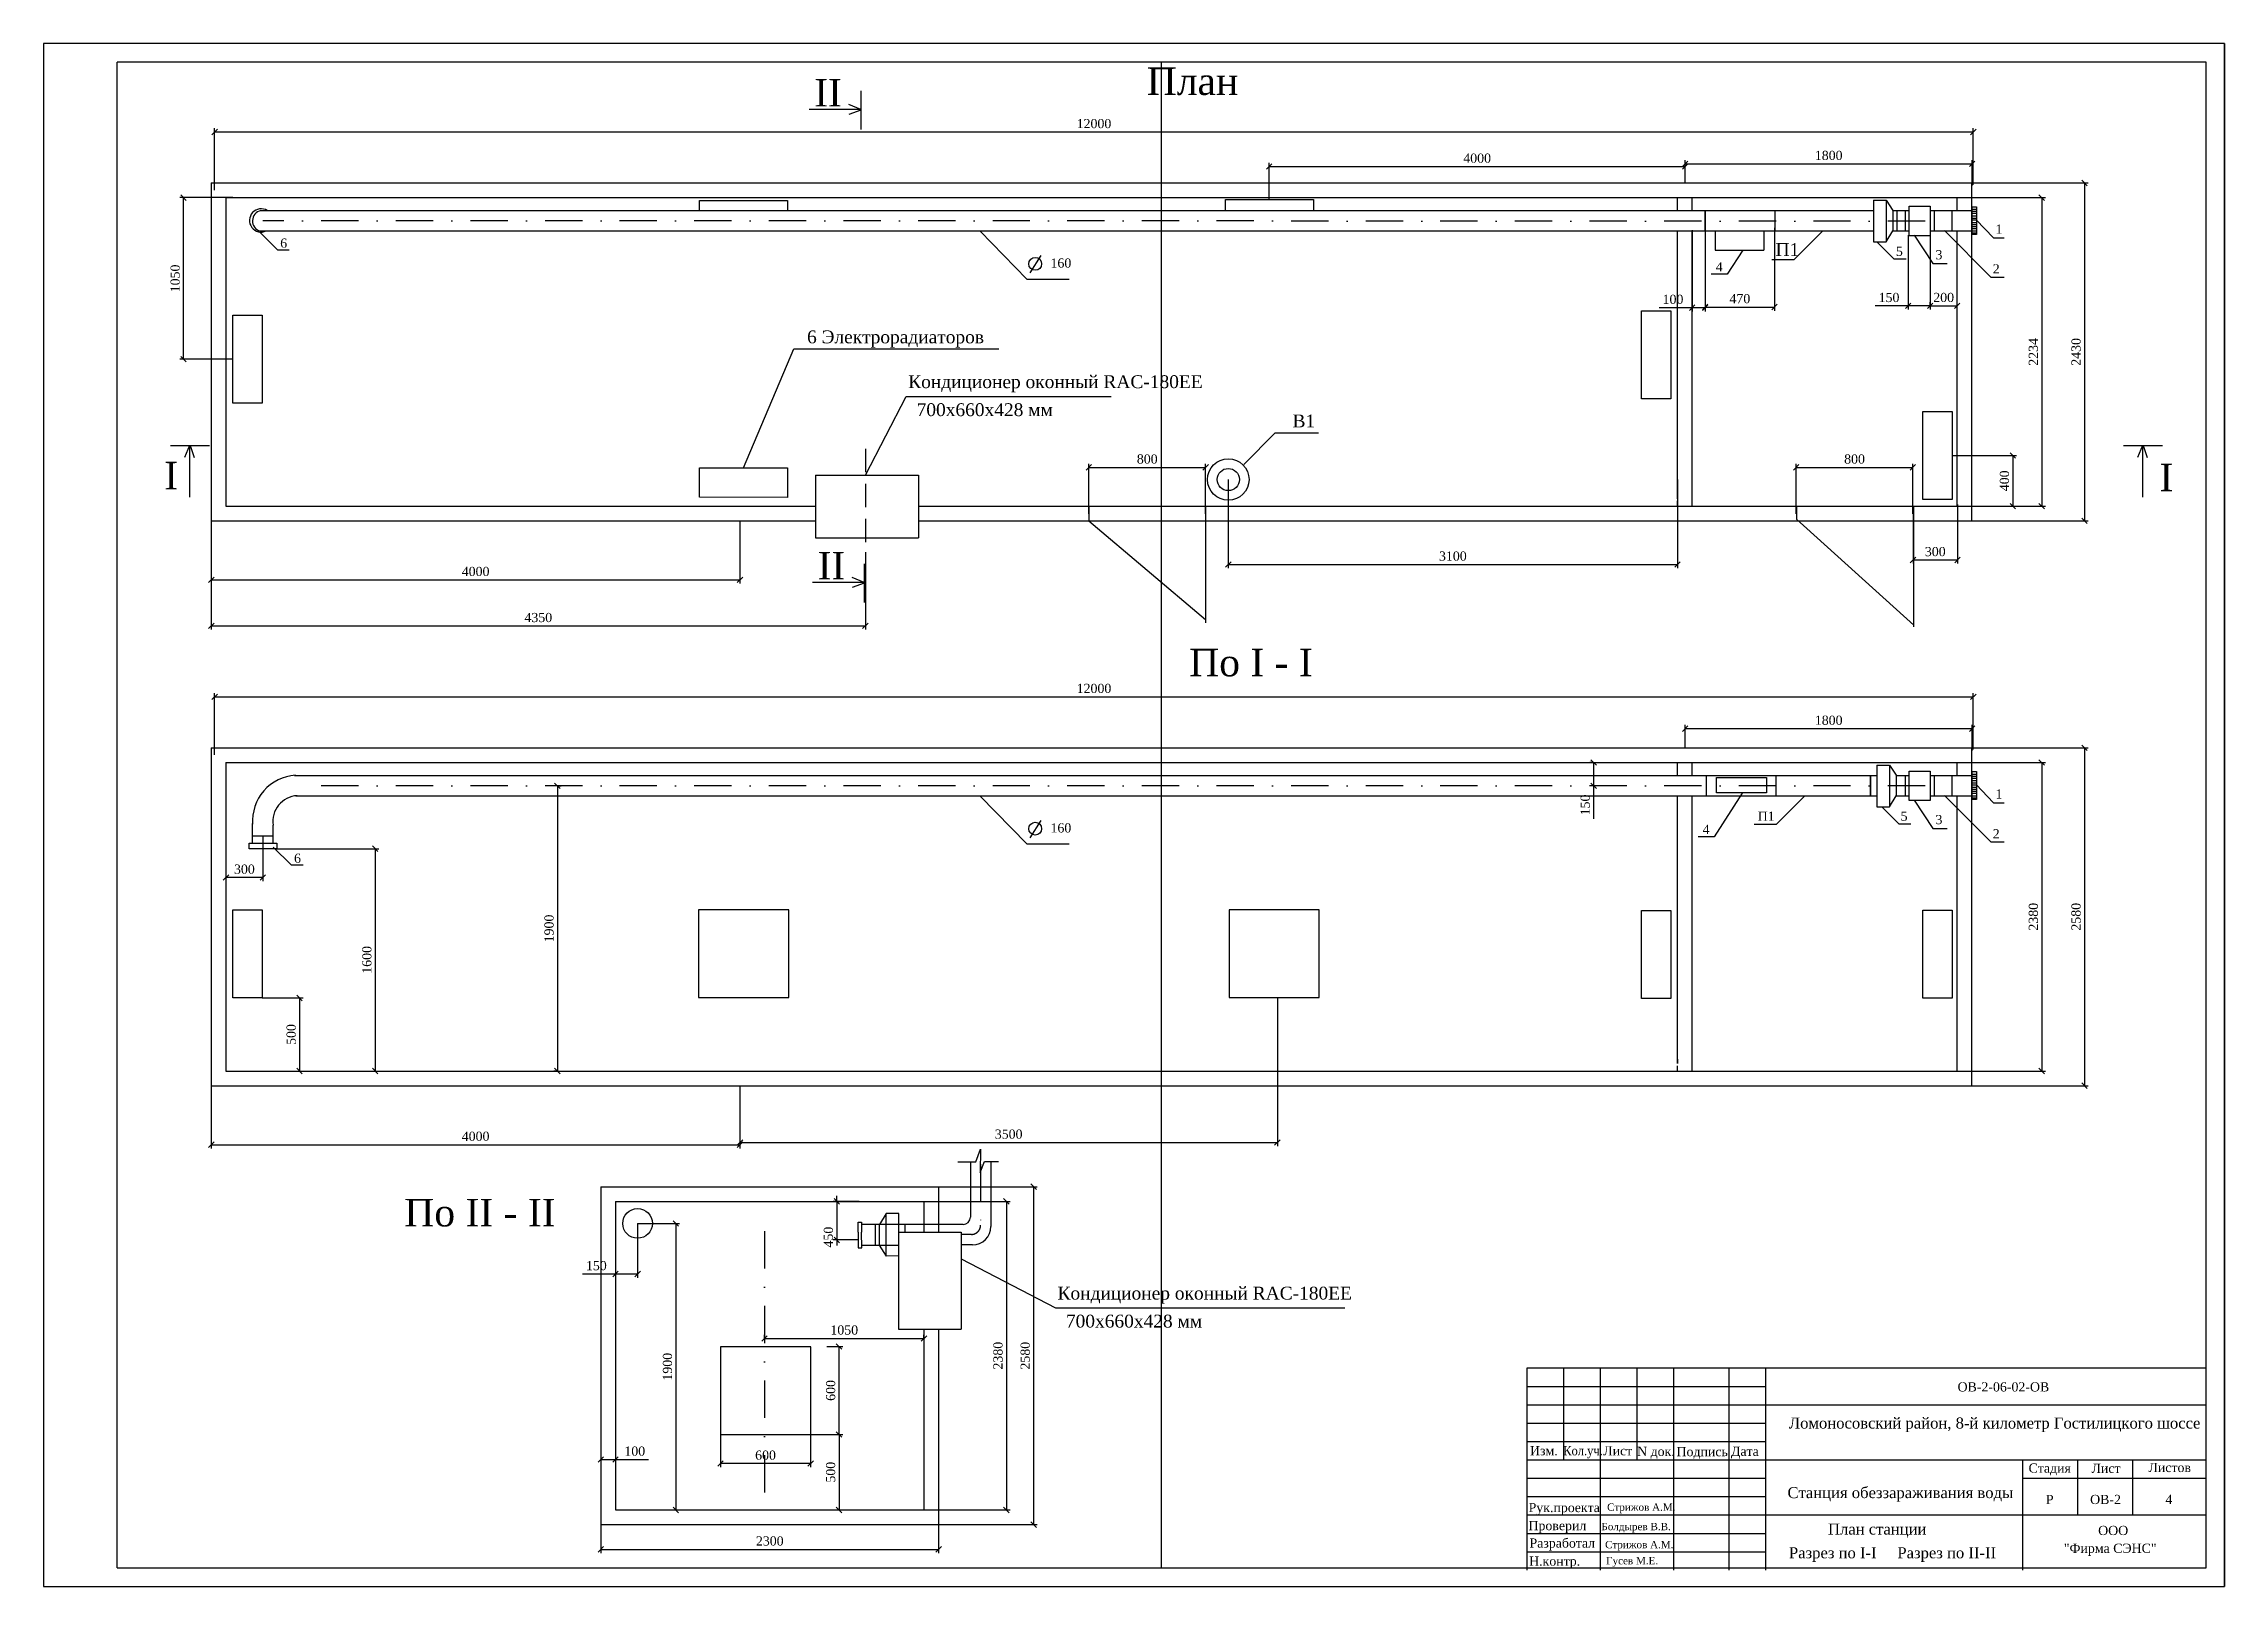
# Model space of a CAD drawing. Header units: millimetres. Extents: x 158645 to 1043550, y -60647 to 236438.
# Drawn here: x 344315 to 403715, y -978 to 41022 of the extents above; entities that cross this region are included whole.
import ezdxf

# ---------------------------------------------------------------- set-up
doc = ezdxf.new("R2010")
doc.units = ezdxf.units.MM
doc.linetypes.add('DASHDOT', pattern=[25.4, 12.7, -6.35, 0, -6.35])
doc.linetypes.add('DASHED', pattern=[19.05, 12.7, -6.35])
doc.layers.add('опорудование', color=7, linetype='Continuous')
doc.styles.add('CН', font='TIMES.TTF')
doc.styles.add('СН с наклоном', font='TIMES.TTF', dxfattribs={"oblique": 15})
doc.dimstyles.new('СИС', dxfattribs={"dimscale": 0, "dimtxt": 100, "dimasz": 150, "dimexe": 100, "dimexo": 0.625, "dimgap": 100, "dimtad": 1, "dimdsep": 46, "dimtxsty": 'CН', "dimblk": 'OBLIQUE', "dimcen": 2.5, "dimclrd": 3, "dimclre": 3, "dimclrt": 7, "dimadec": 0, "dimazin": 0, "dimtm": 1e-09, "dimtfac": 1, "dimtmove": 0, "dimatfit": 3, "dimldrblk": 'NONE', "dimfxl": 0, "dimtolj": 1, "dimtzin": 0, "dimarcsym": 0})

msp = doc.modelspace()

# ---------------------------------------------------------------- texts
at = {"layer": 'опорудование', "color": 7, "ltscale": 80, "style": 'CН'}
for s, height, p in [('I', 750, (365304.993, 39310.795)), ('I', 750, (365679.664, 39310.795)), ('План', 750, (374361.64, 39624.318)), ('6', 250, (350759.554, 35466.159)), ('1', 250, (397479.406, 35846.982)), ('160', 250, (371740.804, 34924.064)), ('4', 250, (389860.811, 34820.685)), ('П1', 350, (391489.211, 35242.2)), ('5', 250, (394767.696, 35242.2)), ('3', 250, (395846.653, 35150.566)), ('2', 250, (397406.023, 34765.705)), ('6 Электрорадиаторов ', 350, (365109.955, 32863.329)), ('Кондиционер оконный RAC-180EE', 350, (367865.569, 31643.269)), ('700х660х428 мм', 350, (368094.259, 30881.5)), ('В1', 350, (378333.63, 30574.805)), ('I', 750, (347601.499, 28886.986)), ('I', 750, (401946.583, 28837.09)), ('I', 750, (365397.589, 26434.855)), ('I', 750, (365772.26, 26434.855)), ('По I - I', 750, (375517.125, 23798.202)), ('1', 250, (397479.406, 20469.407)), ('160', 250, (371740.804, 19546.49)), ('4', 250, (389502.75, 19505.654)), ('П1', 250, (391003.401, 19864.625)), ('5', 250, (394896.7, 19864.625)), ('3', 250, (395846.653, 19772.991)), ('2', 250, (397406.023, 19388.13)), ('6', 250, (351135.843, 18720.129)), ('По II - II', 750, (354139.163, 8821.761)), ('Кондиционер оконный RAC-180EE', 350, (371931.706, 6830.144)), ('700х660х428 мм', 350, (372160.397, 6068.375))]:
    msp.add_text(s, height=height, dxfattribs=at).set_placement(p)
at = {"layer": 'опорудование'}
for s, height, style, p in [('ОВ-2-06-02-ОВ', 250, 'CН', (396447.586, 4327.802)), ('Ломоносовский район, 8-й километр Гостилицкого шоссе', 300, 'СН с наклоном', (391851.717, 3318.73)), ('Изм.', 250, 'CН', (384801.752, 2591.103)), ('Лист', 250, 'CН', (386796.492, 2588.783)), ('N док.', 250, 'CН', (387719.228, 2572.432)), ('Подпись', 250, 'CН', (388792.326, 2565.447)), ('Дата', 250, 'CН', (390275.6, 2575.521)), ('Листов', 250, 'CН', (401647.471, 2134.117)), ('Стадия', 250, 'CН', (398382.062, 2118.016)), ('Лист', 250, 'CН', (400096.383, 2110.436)), ('Рук.проекта', 250, 'CН', (384763.737, 1043.199)), ('Стрижов А.М.', 200, 'CН', (386902.204, 1079.645)), ('Cтанция обеззараживания воды', 300, 'CН', (391814.957, 1424.38)), ('Р', 250, 'CН', (398852.742, 1263.178)), ('ОВ-2', 250, 'CН', (400058.078, 1263.178)), ('4', 250, 'CН', (402108.823, 1263.178)), ('Проверил', 250, 'CН', (384759.463, 551.241)), ('Болдырев В.В.', 200, 'CН', (386747.198, 551.241)), ('План станции', 300, 'CН', (392918.387, 432.511)), ('ООО', 250, 'CН', (400276.775, 419.32)), ('Разработал', 250, 'CН', (384786.817, 77.498)), ('Стрижов А.М.', 200, 'CН', (386847.496, 59.277)), ('Разрез по I-I     Разрез по II-II  ', 300, 'CН', (391854.753, -213.632)), ('"Фирма СЭНС"', 250, 'CН', (399342.734, -65.772)), ('Н.контр.', 250, 'CН', (384777.699, -414.465)), ('Гусев М.Е.', 200, 'CН', (386874.85, -378.023))]:
    msp.add_text(s, height=height, dxfattribs=dict(at, style=style)).set_placement(p)
at = {"layer": 'опорудование', "style": 'CН', "width": 0.9}
msp.add_text('Кол.уч.', height=250, dxfattribs=at).set_placement((385706.262, 2591.103))

# ---------------------------------------------------------------- blocks, each defined once
blk = doc.blocks.new('_Oblique')
at = {"color": 0, "lineweight": -2}
blk.add_line((-0.5, -0.5), (0.5, 0.5), dxfattribs=at)
blk = doc.blocks.new('*D35')
at = {"layer": 'Defpoints', "color": 0, "ltscale": 80}
for p in [(375966, 29485), (372786, 28217), (375966, 28219)]:
    blk.add_point(p, dxfattribs=at)
at = {"layer": 'опорудование', "color": 3, "lineweight": -2, "ltscale": 80}
for p, q in [((372786, 28218), (372786, 29585)), ((372786, 29485), (375966, 29485)), ((375966, 28219), (375966, 29585))]:
    blk.add_line(p, q, dxfattribs=at)
at = {"layer": 'опорудование', "color": 3, "lineweight": -2, "ltscale": 80, "xscale": 150, "yscale": 150, "zscale": 150, "rotation": 180}
blk.add_blockref('_Oblique', (372786, 29485), dxfattribs=at)
at = {"layer": 'опорудование', "color": 3, "lineweight": -2, "ltscale": 80, "xscale": 150, "yscale": 150, "zscale": 150}
blk.add_blockref('_Oblique', (375966, 29485), dxfattribs=at)
at = {"layer": 'опорудование', "color": 7, "ltscale": 80, "insert": (374376, 29712), "char_height": 250, "attachment_point": 5, "style": 'CН'}
blk.add_mtext('\\A1;{\\fTimes New Roman|b0|i0|c204|p18;800}', dxfattribs=at)
blk = doc.blocks.new('_None')
blk = doc.blocks.new('*D34')
at = {"layer": 'Defpoints', "color": 0, "ltscale": 80}
for p in [(396180, 36830), (396180, 28430), (398740, 28430)]:
    blk.add_point(p, dxfattribs=at)
at = {"layer": 'опорудование', "color": 3, "lineweight": -2, "ltscale": 80}
for p, q in [((396180, 36830), (398840, 36830)), ((398740, 36830), (398740, 28430)), ((396180, 28430), (398840, 28430))]:
    blk.add_line(p, q, dxfattribs=at)
at = {"layer": 'опорудование', "color": 3, "lineweight": -2, "ltscale": 80, "xscale": 150, "yscale": 150, "zscale": 150}
for p, rotation in [((398740, 36830), 90), ((398740, 28430), 270)]:
    blk.add_blockref('_Oblique', p, dxfattribs=dict(at, rotation=rotation))
at = {"layer": 'опорудование', "color": 7, "ltscale": 80, "insert": (398513, 32630), "char_height": 250, "attachment_point": 5, "rotation": 90, "style": 'CН'}
blk.add_mtext('\\A1;{\\fTimes New Roman|b0|i0|c204|p18;2234}', dxfattribs=at)
blk = doc.blocks.new('*D33')
at = {"layer": 'Defpoints', "color": 0, "ltscale": 80}
for p in [(396580, 37230), (396580, 28030), (399903, 28030)]:
    blk.add_point(p, dxfattribs=at)
at = {"layer": 'опорудование', "color": 3, "lineweight": -2, "ltscale": 80}
for p, q in [((396580, 37230), (400003, 37230)), ((399903, 37230), (399903, 28030)), ((396580, 28030), (400003, 28030))]:
    blk.add_line(p, q, dxfattribs=at)
at = {"layer": 'опорудование', "color": 3, "lineweight": -2, "ltscale": 80, "xscale": 150, "yscale": 150, "zscale": 150}
for p, rotation in [((399903, 37230), 90), ((399903, 28030), 270)]:
    blk.add_blockref('_Oblique', p, dxfattribs=dict(at, rotation=rotation))
at = {"layer": 'опорудование', "color": 7, "ltscale": 80, "insert": (399676, 32630), "char_height": 250, "attachment_point": 5, "rotation": 90, "style": 'CН'}
blk.add_mtext('\\A1;{\\fTimes New Roman|b0|i0|c204|p18;2430}', dxfattribs=at)
blk = doc.blocks.new('*D36')
at = {"layer": 'Defpoints', "color": 0, "ltscale": 80}
for p in [(396875, 38617), (348974, 37037), (396875, 37180)]:
    blk.add_point(p, dxfattribs=at)
at = {"layer": 'опорудование', "color": 3, "lineweight": -2, "ltscale": 80}
for p, q in [((348974, 37037), (348974, 38717)), ((348974, 38617), (396875, 38617)), ((396875, 37181), (396875, 38717))]:
    blk.add_line(p, q, dxfattribs=at)
at = {"layer": 'опорудование', "color": 3, "lineweight": -2, "ltscale": 80, "xscale": 150, "yscale": 150, "zscale": 150, "rotation": 180}
blk.add_blockref('_Oblique', (348974, 38617), dxfattribs=at)
at = {"layer": 'опорудование', "color": 3, "lineweight": -2, "ltscale": 80, "xscale": 150, "yscale": 150, "zscale": 150}
blk.add_blockref('_Oblique', (396875, 38617), dxfattribs=at)
at = {"layer": 'опорудование', "color": 7, "ltscale": 80, "insert": (372925, 38844), "char_height": 250, "attachment_point": 5, "style": 'CН'}
blk.add_mtext('\\A1;{\\fTimes New Roman|b0|i0|c204|p18;12000}', dxfattribs=at)
blk = doc.blocks.new('*D37')
at = {"layer": 'Defpoints', "color": 0, "ltscale": 80}
for p in [(396846, 37751), (389028, 37250), (396846, 37150)]:
    blk.add_point(p, dxfattribs=at)
at = {"layer": 'опорудование', "color": 3, "lineweight": -2, "ltscale": 80}
for p, q in [((389028, 37251), (389028, 37851)), ((389028, 37751), (396846, 37751)), ((396846, 37151), (396846, 37851))]:
    blk.add_line(p, q, dxfattribs=at)
at = {"layer": 'опорудование', "color": 3, "lineweight": -2, "ltscale": 80, "xscale": 150, "yscale": 150, "zscale": 150, "rotation": 180}
blk.add_blockref('_Oblique', (389028, 37751), dxfattribs=at)
at = {"layer": 'опорудование', "color": 3, "lineweight": -2, "ltscale": 80, "xscale": 150, "yscale": 150, "zscale": 150}
blk.add_blockref('_Oblique', (396846, 37751), dxfattribs=at)
at = {"layer": 'опорудование', "color": 7, "ltscale": 80, "insert": (392937, 37978), "char_height": 250, "attachment_point": 5, "style": 'CН'}
blk.add_mtext('\\A1;{\\fTimes New Roman|b0|i0|c204|p18;1800}', dxfattribs=at)
blk = doc.blocks.new('*D38')
at = {"layer": 'Defpoints', "color": 0, "ltscale": 80}
for p in [(348882, 28030), (363282, 28030), (363282, 26424)]:
    blk.add_point(p, dxfattribs=at)
at = {"layer": 'опорудование', "color": 3, "lineweight": -2, "ltscale": 80}
for p, q in [((348882, 28029), (348882, 26324)), ((363282, 28029), (363282, 26324)), ((348882, 26424), (363282, 26424))]:
    blk.add_line(p, q, dxfattribs=at)
at = {"layer": 'опорудование', "color": 3, "lineweight": -2, "ltscale": 80, "xscale": 150, "yscale": 150, "zscale": 150, "rotation": 180}
blk.add_blockref('_Oblique', (348882, 26424), dxfattribs=at)
at = {"layer": 'опорудование', "color": 3, "lineweight": -2, "ltscale": 80, "xscale": 150, "yscale": 150, "zscale": 150}
blk.add_blockref('_Oblique', (363282, 26424), dxfattribs=at)
at = {"layer": 'опорудование', "color": 7, "ltscale": 80, "insert": (356082, 26651), "char_height": 250, "attachment_point": 5, "style": 'CН'}
blk.add_mtext('\\A1;{\\fTimes New Roman|b0|i0|c204|p18;4000}', dxfattribs=at)
blk = doc.blocks.new('*D39')
at = {"layer": 'Defpoints', "color": 0, "ltscale": 80}
for p in [(389028, 37676), (389028, 37551), (377696, 36776)]:
    blk.add_point(p, dxfattribs=at)
at = {"layer": 'опорудование', "color": 3, "lineweight": -2, "ltscale": 80}
for p, q in [((377696, 36776), (377696, 37776)), ((377696, 37676), (389028, 37676)), ((389028, 37551), (389028, 37776))]:
    blk.add_line(p, q, dxfattribs=at)
at = {"layer": 'опорудование', "color": 3, "lineweight": -2, "ltscale": 80, "xscale": 150, "yscale": 150, "zscale": 150, "rotation": 180}
blk.add_blockref('_Oblique', (377696, 37676), dxfattribs=at)
at = {"layer": 'опорудование', "color": 3, "lineweight": -2, "ltscale": 80, "xscale": 150, "yscale": 150, "zscale": 150}
blk.add_blockref('_Oblique', (389028, 37676), dxfattribs=at)
at = {"layer": 'опорудование', "color": 7, "ltscale": 80, "insert": (383362, 37903), "char_height": 250, "attachment_point": 5, "style": 'CН'}
blk.add_mtext('\\A1;{\\fTimes New Roman|b0|i0|c204|p18;4000}', dxfattribs=at)
blk = doc.blocks.new('*D40')
at = {"layer": 'Defpoints', "color": 0, "ltscale": 80}
for p in [(348126, 36830), (349471, 36830), (349471, 32431)]:
    blk.add_point(p, dxfattribs=at)
at = {"layer": 'опорудование', "color": 3, "lineweight": -2, "ltscale": 80}
for p, q in [((349470, 36830), (348026, 36830)), ((348126, 32431), (348126, 36830)), ((349470, 32431), (348026, 32431))]:
    blk.add_line(p, q, dxfattribs=at)
at = {"layer": 'опорудование', "color": 3, "lineweight": -2, "ltscale": 80, "xscale": 150, "yscale": 150, "zscale": 150}
for p, rotation in [((348126, 36830), 90), ((348126, 32431), 270)]:
    blk.add_blockref('_Oblique', p, dxfattribs=dict(at, rotation=rotation))
at = {"layer": 'опорудование', "color": 7, "ltscale": 80, "insert": (347899, 34630), "char_height": 250, "attachment_point": 5, "rotation": 90, "style": 'CН'}
blk.add_mtext('\\A1;{\\fTimes New Roman|b0|i0|c204|p18;1050}', dxfattribs=at)
blk = doc.blocks.new('*D41')
at = {"layer": 'Defpoints', "color": 0, "ltscale": 80}
for p in [(396297, 29810), (396297, 28430), (397952, 28430)]:
    blk.add_point(p, dxfattribs=at)
at = {"layer": 'опорудование', "color": 3, "lineweight": -2, "ltscale": 80}
for p, q in [((396298, 29810), (398052, 29810)), ((397952, 29810), (397952, 28430)), ((396298, 28430), (398052, 28430))]:
    blk.add_line(p, q, dxfattribs=at)
at = {"layer": 'опорудование', "color": 3, "lineweight": -2, "ltscale": 80, "xscale": 150, "yscale": 150, "zscale": 150}
for p, rotation in [((397952, 29810), 90), ((397952, 28430), 270)]:
    blk.add_blockref('_Oblique', p, dxfattribs=dict(at, rotation=rotation))
at = {"layer": 'опорудование', "color": 7, "ltscale": 80, "insert": (397725, 29120), "char_height": 250, "attachment_point": 5, "rotation": 90, "style": 'CН'}
blk.add_mtext('\\A1;{\\fTimes New Roman|b0|i0|c204|p18;400}', dxfattribs=at)
blk = doc.blocks.new('*D42')
at = {"layer": 'Defpoints', "color": 0, "ltscale": 80}
for p in [(395231, 29485), (392051, 28217), (395231, 28219)]:
    blk.add_point(p, dxfattribs=at)
at = {"layer": 'опорудование', "color": 3, "lineweight": -2, "ltscale": 80}
for p, q in [((392051, 28218), (392051, 29585)), ((392051, 29485), (395231, 29485)), ((395231, 28219), (395231, 29585))]:
    blk.add_line(p, q, dxfattribs=at)
at = {"layer": 'опорудование', "color": 3, "lineweight": -2, "ltscale": 80, "xscale": 150, "yscale": 150, "zscale": 150, "rotation": 180}
blk.add_blockref('_Oblique', (392051, 29485), dxfattribs=at)
at = {"layer": 'опорудование', "color": 3, "lineweight": -2, "ltscale": 80, "xscale": 150, "yscale": 150, "zscale": 150}
blk.add_blockref('_Oblique', (395231, 29485), dxfattribs=at)
at = {"layer": 'опорудование', "color": 7, "ltscale": 80, "insert": (393641, 29712), "char_height": 250, "attachment_point": 5, "style": 'CН'}
blk.add_mtext('\\A1;{\\fTimes New Roman|b0|i0|c204|p18;800}', dxfattribs=at)
blk = doc.blocks.new('*D45')
at = {"layer": 'Defpoints', "color": 0, "ltscale": 80}
for p in [(396875, 23240), (348974, 21659), (396875, 21803)]:
    blk.add_point(p, dxfattribs=at)
at = {"layer": 'опорудование', "color": 3, "lineweight": -2, "ltscale": 80}
for p, q in [((348974, 21660), (348974, 23340)), ((348974, 23240), (396875, 23240)), ((396875, 21803), (396875, 23340))]:
    blk.add_line(p, q, dxfattribs=at)
at = {"layer": 'опорудование', "color": 3, "lineweight": -2, "ltscale": 80, "xscale": 150, "yscale": 150, "zscale": 150, "rotation": 180}
blk.add_blockref('_Oblique', (348974, 23240), dxfattribs=at)
at = {"layer": 'опорудование', "color": 3, "lineweight": -2, "ltscale": 80, "xscale": 150, "yscale": 150, "zscale": 150}
blk.add_blockref('_Oblique', (396875, 23240), dxfattribs=at)
at = {"layer": 'опорудование', "color": 7, "ltscale": 80, "insert": (372925, 23467), "char_height": 250, "attachment_point": 5, "style": 'CН'}
blk.add_mtext('\\A1;{\\fTimes New Roman|b0|i0|c204|p18;12000}', dxfattribs=at)
blk = doc.blocks.new('*D47')
at = {"layer": 'Defpoints', "color": 0, "ltscale": 80}
for p in [(348882, 12652), (363282, 12652), (363282, 11046)]:
    blk.add_point(p, dxfattribs=at)
at = {"layer": 'опорудование', "color": 3, "lineweight": -2, "ltscale": 80}
for p, q in [((348882, 12651), (348882, 10946)), ((363282, 12651), (363282, 10946)), ((348882, 11046), (363282, 11046))]:
    blk.add_line(p, q, dxfattribs=at)
at = {"layer": 'опорудование', "color": 3, "lineweight": -2, "ltscale": 80, "xscale": 150, "yscale": 150, "zscale": 150, "rotation": 180}
blk.add_blockref('_Oblique', (348882, 11046), dxfattribs=at)
at = {"layer": 'опорудование', "color": 3, "lineweight": -2, "ltscale": 80, "xscale": 150, "yscale": 150, "zscale": 150}
blk.add_blockref('_Oblique', (363282, 11046), dxfattribs=at)
at = {"layer": 'опорудование', "color": 7, "ltscale": 80, "insert": (356082, 11274), "char_height": 250, "attachment_point": 5, "style": 'CН'}
blk.add_mtext('\\A1;{\\fTimes New Roman|b0|i0|c204|p18;4000}', dxfattribs=at)
blk = doc.blocks.new('*D46')
at = {"layer": 'Defpoints', "color": 0, "ltscale": 80}
for p in [(396846, 22373), (389028, 21873), (396846, 21772)]:
    blk.add_point(p, dxfattribs=at)
at = {"layer": 'опорудование', "color": 3, "lineweight": -2, "ltscale": 80}
for p, q in [((389028, 21873), (389028, 22473)), ((389028, 22373), (396846, 22373)), ((396846, 21773), (396846, 22473))]:
    blk.add_line(p, q, dxfattribs=at)
at = {"layer": 'опорудование', "color": 3, "lineweight": -2, "ltscale": 80, "xscale": 150, "yscale": 150, "zscale": 150, "rotation": 180}
blk.add_blockref('_Oblique', (389028, 22373), dxfattribs=at)
at = {"layer": 'опорудование', "color": 3, "lineweight": -2, "ltscale": 80, "xscale": 150, "yscale": 150, "zscale": 150}
blk.add_blockref('_Oblique', (396846, 22373), dxfattribs=at)
at = {"layer": 'опорудование', "color": 7, "ltscale": 80, "insert": (392937, 22600), "char_height": 250, "attachment_point": 5, "style": 'CН'}
blk.add_mtext('\\A1;{\\fTimes New Roman|b0|i0|c204|p18;1800}', dxfattribs=at)
blk = doc.blocks.new('*D44')
at = {"layer": 'Defpoints', "color": 0, "ltscale": 80}
for p in [(396580, 21852), (396580, 12652), (399903, 12652)]:
    blk.add_point(p, dxfattribs=at)
at = {"layer": 'опорудование', "color": 3, "lineweight": -2, "ltscale": 80}
for p, q in [((396580, 21852), (400003, 21852)), ((399903, 21852), (399903, 12652)), ((396580, 12652), (400003, 12652))]:
    blk.add_line(p, q, dxfattribs=at)
at = {"layer": 'опорудование', "color": 3, "lineweight": -2, "ltscale": 80, "xscale": 150, "yscale": 150, "zscale": 150}
for p, rotation in [((399903, 21852), 90), ((399903, 12652), 270)]:
    blk.add_blockref('_Oblique', p, dxfattribs=dict(at, rotation=rotation))
at = {"layer": 'опорудование', "color": 7, "ltscale": 80, "insert": (399676, 17252), "char_height": 250, "attachment_point": 5, "rotation": 90, "style": 'CН'}
blk.add_mtext('\\A1;{\\fTimes New Roman|b0|i0|c204|p18;2580}', dxfattribs=at)
blk = doc.blocks.new('*D43')
at = {"layer": 'Defpoints', "color": 0, "ltscale": 80}
for p in [(396180, 21452), (396180, 13052), (398740, 13052)]:
    blk.add_point(p, dxfattribs=at)
at = {"layer": 'опорудование', "color": 3, "lineweight": -2, "ltscale": 80}
for p, q in [((396180, 21452), (398840, 21452)), ((398740, 21452), (398740, 13052)), ((396180, 13052), (398840, 13052))]:
    blk.add_line(p, q, dxfattribs=at)
at = {"layer": 'опорудование', "color": 3, "lineweight": -2, "ltscale": 80, "xscale": 150, "yscale": 150, "zscale": 150}
for p, rotation in [((398740, 21452), 90), ((398740, 13052), 270)]:
    blk.add_blockref('_Oblique', p, dxfattribs=dict(at, rotation=rotation))
at = {"layer": 'опорудование', "color": 7, "ltscale": 80, "insert": (398513, 17252), "char_height": 250, "attachment_point": 5, "rotation": 90, "style": 'CН'}
blk.add_mtext('\\A1;{\\fTimes New Roman|b0|i0|c204|p18;2380}', dxfattribs=at)
blk = doc.blocks.new('*D48')
at = {"layer": 'Defpoints', "color": 0, "ltscale": 80}
for p in [(350271, 15041), (350271, 13052), (351285, 13052)]:
    blk.add_point(p, dxfattribs=at)
at = {"layer": 'опорудование', "color": 3, "lineweight": -2, "ltscale": 80}
for p, q in [((350271, 15041), (351385, 15041)), ((351285, 15041), (351285, 13052)), ((350271, 13052), (351385, 13052))]:
    blk.add_line(p, q, dxfattribs=at)
at = {"layer": 'опорудование', "color": 3, "lineweight": -2, "ltscale": 80, "xscale": 150, "yscale": 150, "zscale": 150}
for p, rotation in [((351285, 15041), 90), ((351285, 13052), 270)]:
    blk.add_blockref('_Oblique', p, dxfattribs=dict(at, rotation=rotation))
at = {"layer": 'опорудование', "color": 7, "ltscale": 80, "insert": (351058, 14046), "char_height": 250, "attachment_point": 5, "rotation": 90, "style": 'CН'}
blk.add_mtext('\\A1;{\\fTimes New Roman|b0|i0|c204|p18;500}', dxfattribs=at)
blk = doc.blocks.new('*D49')
at = {"layer": 'Defpoints', "color": 0, "ltscale": 80}
for p in [(386534, 21452), (386534, 20818), (386534, 20818)]:
    blk.add_point(p, dxfattribs=at)
at = {"layer": 'опорудование', "color": 3, "lineweight": -2, "ltscale": 80}
for p, q in [((386534, 21452), (386434, 21452)), ((386534, 21452), (386534, 20818)), ((386534, 20818), (386434, 20818)), ((386534, 20818), (386534, 19922))]:
    blk.add_line(p, q, dxfattribs=at)
at = {"layer": 'опорудование', "color": 3, "lineweight": -2, "ltscale": 80, "xscale": 150, "yscale": 150, "zscale": 150}
for p, rotation in [((386534, 21452), 90), ((386534, 20818), 270)]:
    blk.add_blockref('_Oblique', p, dxfattribs=dict(at, rotation=rotation))
at = {"layer": 'опорудование', "color": 7, "ltscale": 80, "insert": (386307, 20295), "char_height": 250, "attachment_point": 5, "rotation": 90, "style": 'CН'}
blk.add_mtext('\\A1;{\\fTimes New Roman|b0|i0|c204|p18;150}', dxfattribs=at)
blk = doc.blocks.new('*D50')
at = {"layer": 'Defpoints', "color": 0, "ltscale": 80}
for p in [(377920, 15047), (363282, 11799), (377920, 11105)]:
    blk.add_point(p, dxfattribs=at)
at = {"layer": 'опорудование', "color": 3, "lineweight": -2, "ltscale": 80}
for p, q in [((377920, 15047), (377920, 11005)), ((363282, 11798), (363282, 11005)), ((363282, 11105), (377920, 11105))]:
    blk.add_line(p, q, dxfattribs=at)
at = {"layer": 'опорудование', "color": 3, "lineweight": -2, "ltscale": 80, "xscale": 150, "yscale": 150, "zscale": 150, "rotation": 180}
blk.add_blockref('_Oblique', (363282, 11105), dxfattribs=at)
at = {"layer": 'опорудование', "color": 3, "lineweight": -2, "ltscale": 80, "xscale": 150, "yscale": 150, "zscale": 150}
blk.add_blockref('_Oblique', (377920, 11105), dxfattribs=at)
at = {"layer": 'опорудование', "color": 7, "ltscale": 80, "insert": (370601, 11333), "char_height": 250, "attachment_point": 5, "style": 'CН'}
blk.add_mtext('\\A1;{\\fTimes New Roman|b0|i0|c204|p18;3500}', dxfattribs=at)
blk = doc.blocks.new('*D51')
at = {"layer": 'Defpoints', "color": 0, "ltscale": 80}
for p in [(350616, 19104), (350616, 13052), (353348, 13052)]:
    blk.add_point(p, dxfattribs=at)
at = {"layer": 'опорудование', "color": 3, "lineweight": -2, "ltscale": 80}
for p, q in [((350617, 19104), (353448, 19104)), ((353348, 19104), (353348, 13052)), ((350617, 13052), (353448, 13052))]:
    blk.add_line(p, q, dxfattribs=at)
at = {"layer": 'опорудование', "color": 3, "lineweight": -2, "ltscale": 80, "xscale": 150, "yscale": 150, "zscale": 150}
for p, rotation in [((353348, 19104), 90), ((353348, 13052), 270)]:
    blk.add_blockref('_Oblique', p, dxfattribs=dict(at, rotation=rotation))
at = {"layer": 'опорудование', "color": 7, "ltscale": 80, "insert": (353121, 16078), "char_height": 250, "attachment_point": 5, "rotation": 90, "style": 'CН'}
blk.add_mtext('\\A1;{\\fTimes New Roman|b0|i0|c204|p18;1600}', dxfattribs=at)
blk = doc.blocks.new('*D52')
at = {"layer": 'Defpoints', "color": 0, "ltscale": 80}
for p in [(349282, 19457), (350286, 19457), (349282, 18320)]:
    blk.add_point(p, dxfattribs=at)
at = {"layer": 'опорудование', "color": 3, "lineweight": -2, "ltscale": 80}
for p, q in [((349282, 19456), (349282, 18220)), ((350286, 19456), (350286, 18220)), ((350286, 18320), (349282, 18320))]:
    blk.add_line(p, q, dxfattribs=at)
at = {"layer": 'опорудование', "color": 3, "lineweight": -2, "ltscale": 80, "xscale": 150, "yscale": 150, "zscale": 150, "rotation": 180}
blk.add_blockref('_Oblique', (349282, 18320), dxfattribs=at)
at = {"layer": 'опорудование', "color": 3, "lineweight": -2, "ltscale": 80, "xscale": 150, "yscale": 150, "zscale": 150}
blk.add_blockref('_Oblique', (350286, 18320), dxfattribs=at)
at = {"layer": 'опорудование', "color": 7, "ltscale": 80, "insert": (349784, 18547), "char_height": 250, "attachment_point": 5, "style": 'CН'}
blk.add_mtext('\\A1;{\\fTimes New Roman|b0|i0|c204|p18;300}', dxfattribs=at)
blk = doc.blocks.new('*D53')
at = {"layer": 'Defpoints', "color": 0, "ltscale": 80}
for p in [(358310, 20815), (358310, 13052), (358310, 13052)]:
    blk.add_point(p, dxfattribs=at)
at = {"layer": 'опорудование', "color": 3, "lineweight": -2, "ltscale": 80}
for p, q in [((358310, 20815), (358310, 13052)), ((358311, 20815), (358410, 20815)), ((358310, 13052), (358210, 13052))]:
    blk.add_line(p, q, dxfattribs=at)
at = {"layer": 'опорудование', "color": 3, "lineweight": -2, "ltscale": 80, "xscale": 150, "yscale": 150, "zscale": 150}
for p, rotation in [((358310, 20815), 90), ((358310, 13052), 270)]:
    blk.add_blockref('_Oblique', p, dxfattribs=dict(at, rotation=rotation))
at = {"layer": 'опорудование', "color": 7, "ltscale": 80, "insert": (358083, 16933), "char_height": 250, "attachment_point": 5, "rotation": 90, "style": 'CН'}
blk.add_mtext('\\A1;{\\fTimes New Roman|b0|i0|c204|p18;1900}', dxfattribs=at)
blk = doc.blocks.new('*D54')
at = {"layer": 'Defpoints', "color": 0, "ltscale": 80}
for p in [(365208, 3157), (365208, 1103), (365980, 1103)]:
    blk.add_point(p, dxfattribs=at)
at = {"layer": 'опорудование', "color": 3, "lineweight": -2, "ltscale": 80}
for p, q in [((365209, 3157), (366080, 3157)), ((365980, 3157), (365980, 1103)), ((365209, 1103), (366080, 1103))]:
    blk.add_line(p, q, dxfattribs=at)
at = {"layer": 'опорудование', "color": 3, "lineweight": -2, "ltscale": 80, "xscale": 150, "yscale": 150, "zscale": 150}
for p, rotation in [((365980, 3157), 90), ((365980, 1103), 270)]:
    blk.add_blockref('_Oblique', p, dxfattribs=dict(at, rotation=rotation))
at = {"layer": 'опорудование', "color": 7, "ltscale": 80, "insert": (365753, 2130), "char_height": 250, "attachment_point": 5, "rotation": 90, "style": 'CН'}
blk.add_mtext('\\A1;{\\fTimes New Roman|b0|i0|c204|p18;500}', dxfattribs=at)
blk = doc.blocks.new('*D55')
at = {"layer": 'Defpoints', "color": 0, "ltscale": 80}
for p in [(365644, 5554), (365980, 5554), (365644, 3157)]:
    blk.add_point(p, dxfattribs=at)
at = {"layer": 'опорудование', "color": 3, "lineweight": -2, "ltscale": 80}
for p, q in [((365645, 5554), (366080, 5554)), ((365980, 3157), (365980, 5554)), ((365645, 3157), (366080, 3157))]:
    blk.add_line(p, q, dxfattribs=at)
at = {"layer": 'опорудование', "color": 3, "lineweight": -2, "ltscale": 80, "xscale": 150, "yscale": 150, "zscale": 150}
for p, rotation in [((365980, 5554), 90), ((365980, 3157), 270)]:
    blk.add_blockref('_Oblique', p, dxfattribs=dict(at, rotation=rotation))
at = {"layer": 'опорудование', "color": 7, "ltscale": 80, "insert": (365753, 4356), "char_height": 250, "attachment_point": 5, "rotation": 90, "style": 'CН'}
blk.add_mtext('\\A1;{\\fTimes New Roman|b0|i0|c204|p18;600}', dxfattribs=at)
blk = doc.blocks.new('*D56')
at = {"layer": 'Defpoints', "color": 0, "ltscale": 80}
for p in [(363952, 5772), (368294, 5772), (368294, 5772)]:
    blk.add_point(p, dxfattribs=at)
at = {"layer": 'опорудование', "color": 3, "lineweight": -2, "ltscale": 80}
for p, q in [((363952, 5773), (363952, 5872)), ((363952, 5772), (368294, 5772)), ((368294, 5773), (368294, 5872))]:
    blk.add_line(p, q, dxfattribs=at)
at = {"layer": 'опорудование', "color": 3, "lineweight": -2, "ltscale": 80, "xscale": 150, "yscale": 150, "zscale": 150, "rotation": 180}
blk.add_blockref('_Oblique', (363952, 5772), dxfattribs=at)
at = {"layer": 'опорудование', "color": 3, "lineweight": -2, "ltscale": 80, "xscale": 150, "yscale": 150, "zscale": 150}
blk.add_blockref('_Oblique', (368294, 5772), dxfattribs=at)
at = {"layer": 'опорудование', "color": 7, "ltscale": 80, "insert": (366123, 6000), "char_height": 250, "attachment_point": 5, "style": 'CН'}
blk.add_mtext('\\A1;{\\fTimes New Roman|b0|i0|c204|p18;1050}', dxfattribs=at)
blk = doc.blocks.new('*D57')
at = {"layer": 'Defpoints', "color": 0, "ltscale": 80}
for p in [(359894, 8903), (360494, 8903), (359894, 7525)]:
    blk.add_point(p, dxfattribs=at)
at = {"layer": 'опорудование', "color": 3, "lineweight": -2, "ltscale": 80}
for p, q in [((359894, 8902), (359894, 7425)), ((360494, 8902), (360494, 7425)), ((359894, 7525), (358997, 7525)), ((360494, 7525), (359894, 7525))]:
    blk.add_line(p, q, dxfattribs=at)
at = {"layer": 'опорудование', "color": 3, "lineweight": -2, "ltscale": 80, "xscale": 150, "yscale": 150, "zscale": 150, "rotation": 180}
blk.add_blockref('_Oblique', (359894, 7525), dxfattribs=at)
at = {"layer": 'опорудование', "color": 3, "lineweight": -2, "ltscale": 80, "xscale": 150, "yscale": 150, "zscale": 150}
blk.add_blockref('_Oblique', (360494, 7525), dxfattribs=at)
at = {"layer": 'опорудование', "color": 7, "ltscale": 80, "insert": (359370, 7752), "char_height": 250, "attachment_point": 5, "style": 'CН'}
blk.add_mtext('\\A1;{\\fTimes New Roman|b0|i0|c204|p18;150}', dxfattribs=at)
blk = doc.blocks.new('*D58')
at = {"layer": 'Defpoints', "color": 0, "ltscale": 80}
for p in [(362750, 3157), (365208, 3157), (362750, 2365)]:
    blk.add_point(p, dxfattribs=at)
at = {"layer": 'опорудование', "color": 3, "lineweight": -2, "ltscale": 80}
for p, q in [((362750, 3156), (362750, 2265)), ((365208, 3156), (365208, 2265)), ((365208, 2365), (362750, 2365))]:
    blk.add_line(p, q, dxfattribs=at)
at = {"layer": 'опорудование', "color": 3, "lineweight": -2, "ltscale": 80, "xscale": 150, "yscale": 150, "zscale": 150, "rotation": 180}
blk.add_blockref('_Oblique', (362750, 2365), dxfattribs=at)
at = {"layer": 'опорудование', "color": 3, "lineweight": -2, "ltscale": 80, "xscale": 150, "yscale": 150, "zscale": 150}
blk.add_blockref('_Oblique', (365208, 2365), dxfattribs=at)
at = {"layer": 'опорудование', "color": 7, "ltscale": 80, "insert": (363979, 2593), "char_height": 250, "attachment_point": 5, "style": 'CН'}
blk.add_mtext('\\A1;{\\fTimes New Roman|b0|i0|c204|p18;600}', dxfattribs=at)
blk = doc.blocks.new('*D59')
at = {"layer": 'Defpoints', "color": 0, "ltscale": 80}
for p in [(360494, 8902), (360494, 1103), (361536, 1103)]:
    blk.add_point(p, dxfattribs=at)
at = {"layer": 'опорудование', "color": 3, "lineweight": -2, "ltscale": 80}
for p, q in [((360494, 8902), (361636, 8902)), ((361536, 8902), (361536, 1103)), ((360494, 1103), (361636, 1103))]:
    blk.add_line(p, q, dxfattribs=at)
at = {"layer": 'опорудование', "color": 3, "lineweight": -2, "ltscale": 80, "xscale": 150, "yscale": 150, "zscale": 150}
for p, rotation in [((361536, 8902), 90), ((361536, 1103), 270)]:
    blk.add_blockref('_Oblique', p, dxfattribs=dict(at, rotation=rotation))
at = {"layer": 'опорудование', "color": 7, "ltscale": 80, "insert": (361308, 5002), "char_height": 250, "attachment_point": 5, "rotation": 90, "style": 'CН'}
blk.add_mtext('\\A1;{\\fTimes New Roman|b0|i0|c204|p18;1900}', dxfattribs=at)
blk = doc.blocks.new('*D60')
at = {"layer": 'Defpoints', "color": 0, "ltscale": 80}
for p in [(368694, 9903), (368694, 702), (371281, 702)]:
    blk.add_point(p, dxfattribs=at)
at = {"layer": 'опорудование', "color": 3, "lineweight": -2, "ltscale": 80}
for p, q in [((368694, 9903), (371381, 9903)), ((371281, 9903), (371281, 702)), ((368694, 702), (371381, 702))]:
    blk.add_line(p, q, dxfattribs=at)
at = {"layer": 'опорудование', "color": 3, "lineweight": -2, "ltscale": 80, "xscale": 150, "yscale": 150, "zscale": 150}
for p, rotation in [((371281, 9903), 90), ((371281, 702), 270)]:
    blk.add_blockref('_Oblique', p, dxfattribs=dict(at, rotation=rotation))
at = {"layer": 'опорудование', "color": 7, "ltscale": 80, "insert": (371053, 5302), "char_height": 250, "attachment_point": 5, "rotation": 90, "style": 'CН'}
blk.add_mtext('\\A1;{\\fTimes New Roman|b0|i0|c204|p18;2580}', dxfattribs=at)
blk = doc.blocks.new('*D61')
at = {"layer": 'Defpoints', "color": 0, "ltscale": 80}
for p in [(359494, 703), (368694, 703), (368694, 30)]:
    blk.add_point(p, dxfattribs=at)
at = {"layer": 'опорудование', "color": 3, "lineweight": -2, "ltscale": 80}
for p, q in [((359494, 702), (359494, -70)), ((368694, 702), (368694, -70)), ((359494, 30), (368694, 30))]:
    blk.add_line(p, q, dxfattribs=at)
at = {"layer": 'опорудование', "color": 3, "lineweight": -2, "ltscale": 80, "xscale": 150, "yscale": 150, "zscale": 150, "rotation": 180}
blk.add_blockref('_Oblique', (359494, 30), dxfattribs=at)
at = {"layer": 'опорудование', "color": 3, "lineweight": -2, "ltscale": 80, "xscale": 150, "yscale": 150, "zscale": 150}
blk.add_blockref('_Oblique', (368694, 30), dxfattribs=at)
at = {"layer": 'опорудование', "color": 7, "ltscale": 80, "insert": (364094, 257), "char_height": 250, "attachment_point": 5, "style": 'CН'}
blk.add_mtext('\\A1;{\\fTimes New Roman|b0|i0|c204|p18;2300}', dxfattribs=at)
blk = doc.blocks.new('*D62')
at = {"layer": 'Defpoints', "color": 0, "ltscale": 80}
for p in [(359494, 2925), (359894, 2925), (359894, 2476)]:
    blk.add_point(p, dxfattribs=at)
at = {"layer": 'опорудование', "color": 3, "lineweight": -2, "ltscale": 80}
for p, q in [((359494, 2925), (359494, 2376)), ((359494, 2476), (359894, 2476)), ((359894, 2925), (359894, 2376)), ((359894, 2476), (360790, 2476))]:
    blk.add_line(p, q, dxfattribs=at)
at = {"layer": 'опорудование', "color": 3, "lineweight": -2, "ltscale": 80, "xscale": 150, "yscale": 150, "zscale": 150, "rotation": 180}
blk.add_blockref('_Oblique', (359494, 2476), dxfattribs=at)
at = {"layer": 'опорудование', "color": 3, "lineweight": -2, "ltscale": 80, "xscale": 150, "yscale": 150, "zscale": 150}
blk.add_blockref('_Oblique', (359894, 2476), dxfattribs=at)
at = {"layer": 'опорудование', "color": 7, "ltscale": 80, "insert": (360417, 2703), "char_height": 250, "attachment_point": 5, "style": 'CН'}
blk.add_mtext('\\A1;{\\fTimes New Roman|b0|i0|c204|p18;100}', dxfattribs=at)
blk = doc.blocks.new('*D63')
at = {"layer": 'Defpoints', "color": 0, "ltscale": 80}
for p in [(376584, 29155), (388817, 29155), (388817, 26843)]:
    blk.add_point(p, dxfattribs=at)
at = {"layer": 'опорудование', "color": 3, "lineweight": -2, "ltscale": 80}
for p, q in [((376584, 29155), (376584, 26743)), ((388817, 29155), (388817, 26743)), ((376584, 26843), (388817, 26843))]:
    blk.add_line(p, q, dxfattribs=at)
at = {"layer": 'опорудование', "color": 3, "lineweight": -2, "ltscale": 80, "xscale": 150, "yscale": 150, "zscale": 150, "rotation": 180}
blk.add_blockref('_Oblique', (376584, 26843), dxfattribs=at)
at = {"layer": 'опорудование', "color": 3, "lineweight": -2, "ltscale": 80, "xscale": 150, "yscale": 150, "zscale": 150}
blk.add_blockref('_Oblique', (388817, 26843), dxfattribs=at)
at = {"layer": 'опорудование', "color": 7, "ltscale": 80, "insert": (382700, 27070), "char_height": 250, "attachment_point": 5, "style": 'CН'}
blk.add_mtext('\\A1;{\\fTimes New Roman|b0|i0|c204|p18;3100}', dxfattribs=at)
blk = doc.blocks.new('*D85')
at = {"layer": 'Defpoints', "color": 0, "ltscale": 80}
for p in [(395235, 28408), (396445, 28472), (396445, 26965)]:
    blk.add_point(p, dxfattribs=at)
at = {"layer": 'опорудование', "color": 3, "lineweight": -2, "ltscale": 80}
for p, q in [((395235, 28407), (395235, 26865)), ((396445, 28471), (396445, 26865)), ((395235, 26965), (396445, 26965))]:
    blk.add_line(p, q, dxfattribs=at)
at = {"layer": 'опорудование', "color": 3, "lineweight": -2, "ltscale": 80, "xscale": 150, "yscale": 150, "zscale": 150, "rotation": 180}
blk.add_blockref('_Oblique', (395235, 26965), dxfattribs=at)
at = {"layer": 'опорудование', "color": 3, "lineweight": -2, "ltscale": 80, "xscale": 150, "yscale": 150, "zscale": 150}
blk.add_blockref('_Oblique', (396445, 26965), dxfattribs=at)
at = {"layer": 'опорудование', "color": 7, "ltscale": 80, "insert": (395840, 27192), "char_height": 250, "attachment_point": 5, "style": 'CН'}
blk.add_mtext('\\A1;{\\fTimes New Roman|b0|i0|c204|p18;300}', dxfattribs=at)
blk = doc.blocks.new('*D101')
at = {"layer": 'Defpoints', "color": 0, "ltscale": 80}
for p in [(395103, 35810), (395701, 35810), (395103, 33883)]:
    blk.add_point(p, dxfattribs=at)
at = {"layer": 'опорудование', "color": 3, "lineweight": -2, "ltscale": 80}
for p, q in [((395103, 35809), (395103, 33783)), ((395701, 35809), (395701, 33783)), ((395103, 33883), (394207, 33883)), ((395701, 33883), (395103, 33883))]:
    blk.add_line(p, q, dxfattribs=at)
at = {"layer": 'опорудование', "color": 3, "lineweight": -2, "ltscale": 80, "xscale": 150, "yscale": 150, "zscale": 150, "rotation": 180}
blk.add_blockref('_Oblique', (395103, 33883), dxfattribs=at)
at = {"layer": 'опорудование', "color": 3, "lineweight": -2, "ltscale": 80, "xscale": 150, "yscale": 150, "zscale": 150}
blk.add_blockref('_Oblique', (395701, 33883), dxfattribs=at)
at = {"layer": 'опорудование', "color": 7, "ltscale": 80, "insert": (394580, 34110), "char_height": 250, "attachment_point": 5, "style": 'CН'}
blk.add_mtext('\\A1;{\\fTimes New Roman|b0|i0|c204|p18;150}', dxfattribs=at)
blk = doc.blocks.new('*D102')
at = {"layer": 'Defpoints', "color": 0, "ltscale": 80}
for p in [(395701, 33883), (396437, 33883), (396437, 33883)]:
    blk.add_point(p, dxfattribs=at)
at = {"layer": 'опорудование', "color": 3, "lineweight": -2, "ltscale": 80}
for p, q in [((395701, 33884), (395701, 33983)), ((395701, 33883), (396437, 33883)), ((396437, 33884), (396437, 33983))]:
    blk.add_line(p, q, dxfattribs=at)
at = {"layer": 'опорудование', "color": 3, "lineweight": -2, "ltscale": 80, "xscale": 150, "yscale": 150, "zscale": 150, "rotation": 180}
blk.add_blockref('_Oblique', (395701, 33883), dxfattribs=at)
at = {"layer": 'опорудование', "color": 3, "lineweight": -2, "ltscale": 80, "xscale": 150, "yscale": 150, "zscale": 150}
blk.add_blockref('_Oblique', (396437, 33883), dxfattribs=at)
at = {"layer": 'опорудование', "color": 7, "ltscale": 80, "insert": (396069, 34111), "char_height": 250, "attachment_point": 5, "style": 'CН'}
blk.add_mtext('\\A1;{\\fTimes New Roman|b0|i0|c204|p18;200}', dxfattribs=at)
blk = doc.blocks.new('*D103')
at = {"layer": 'Defpoints', "color": 0, "ltscale": 80}
for p in [(389574, 36003), (391463, 36003), (391463, 33851)]:
    blk.add_point(p, dxfattribs=at)
at = {"layer": 'опорудование', "color": 3, "lineweight": -2, "ltscale": 80}
for p, q in [((389574, 36003), (389574, 33751)), ((391463, 36003), (391463, 33751)), ((389574, 33851), (391463, 33851))]:
    blk.add_line(p, q, dxfattribs=at)
at = {"layer": 'опорудование', "color": 3, "lineweight": -2, "ltscale": 80, "xscale": 150, "yscale": 150, "zscale": 150, "rotation": 180}
blk.add_blockref('_Oblique', (389574, 33851), dxfattribs=at)
at = {"layer": 'опорудование', "color": 3, "lineweight": -2, "ltscale": 80, "xscale": 150, "yscale": 150, "zscale": 150}
blk.add_blockref('_Oblique', (391463, 33851), dxfattribs=at)
at = {"layer": 'опорудование', "color": 7, "ltscale": 80, "insert": (390518, 34078), "char_height": 250, "attachment_point": 5, "style": 'CН'}
blk.add_mtext('\\A1;{\\fTimes New Roman|b0|i0|c204|p18;470}', dxfattribs=at)
blk = doc.blocks.new('*D104')
at = {"layer": 'Defpoints', "color": 0, "ltscale": 80}
for p in [(389219, 35945), (389571, 35945), (389219, 33833)]:
    blk.add_point(p, dxfattribs=at)
at = {"layer": 'опорудование', "color": 3, "lineweight": -2, "ltscale": 80}
for p, q in [((389219, 35944), (389219, 33733)), ((389571, 35944), (389571, 33733)), ((389219, 33833), (388323, 33833)), ((389571, 33833), (389219, 33833))]:
    blk.add_line(p, q, dxfattribs=at)
at = {"layer": 'опорудование', "color": 3, "lineweight": -2, "ltscale": 80, "xscale": 150, "yscale": 150, "zscale": 150, "rotation": 180}
blk.add_blockref('_Oblique', (389219, 33833), dxfattribs=at)
at = {"layer": 'опорудование', "color": 3, "lineweight": -2, "ltscale": 80, "xscale": 150, "yscale": 150, "zscale": 150}
blk.add_blockref('_Oblique', (389571, 33833), dxfattribs=at)
at = {"layer": 'опорудование', "color": 7, "ltscale": 80, "insert": (388696, 34060), "char_height": 250, "attachment_point": 5, "style": 'CН'}
blk.add_mtext('\\A1;{\\fTimes New Roman|b0|i0|c204|p18;100}', dxfattribs=at)
blk = doc.blocks.new('*D111')
at = {"layer": 'Defpoints', "color": 0, "ltscale": 80}
for p in [(366527, 9503), (365919, 8454), (366504, 8454)]:
    blk.add_point(p, dxfattribs=at)
at = {"layer": 'опорудование', "color": 3, "lineweight": -2, "ltscale": 80}
for p, q in [((365919, 9503), (365919, 9653)), ((366526, 9503), (365819, 9503)), ((365919, 9503), (365919, 8454)), ((366503, 8454), (365819, 8454)), ((365919, 8454), (365919, 8304))]:
    blk.add_line(p, q, dxfattribs=at)
at = {"layer": 'опорудование', "color": 3, "lineweight": -2, "ltscale": 80, "xscale": 150, "yscale": 150, "zscale": 150}
for p, rotation in [((365919, 9503), 270), ((365919, 8454), 90)]:
    blk.add_blockref('_Oblique', p, dxfattribs=dict(at, rotation=rotation))
at = {"layer": 'опорудование', "color": 7, "ltscale": 80, "insert": (365692, 8530), "char_height": 250, "attachment_point": 5, "rotation": 90, "style": 'CН'}
blk.add_mtext('\\A1;{\\fTimes New Roman|b0|i0|c204|p18;450}', dxfattribs=at)
blk = doc.blocks.new('*D112')
at = {"layer": 'Defpoints', "color": 0, "ltscale": 80}
for p in [(348882, 27176), (366698, 27176), (366698, 25170)]:
    blk.add_point(p, dxfattribs=at)
at = {"layer": 'опорудование', "color": 3, "lineweight": -2, "ltscale": 80}
for p, q in [((348882, 27176), (348882, 25070)), ((366698, 27176), (366698, 25070)), ((348882, 25170), (366698, 25170))]:
    blk.add_line(p, q, dxfattribs=at)
at = {"layer": 'опорудование', "color": 3, "lineweight": -2, "ltscale": 80, "xscale": 150, "yscale": 150, "zscale": 150, "rotation": 180}
blk.add_blockref('_Oblique', (348882, 25170), dxfattribs=at)
at = {"layer": 'опорудование', "color": 3, "lineweight": -2, "ltscale": 80, "xscale": 150, "yscale": 150, "zscale": 150}
blk.add_blockref('_Oblique', (366698, 25170), dxfattribs=at)
at = {"layer": 'опорудование', "color": 7, "ltscale": 80, "insert": (357790, 25397), "char_height": 250, "attachment_point": 5, "style": 'CН'}
blk.add_mtext('\\A1;{\\fTimes New Roman|b0|i0|c204|p18;4350}', dxfattribs=at)
blk = doc.blocks.new('*D113')
at = {"layer": 'Defpoints', "color": 0, "ltscale": 80}
for p in [(368294, 9503), (368294, 1103), (370539, 1103)]:
    blk.add_point(p, dxfattribs=at)
at = {"layer": 'опорудование', "color": 3, "lineweight": -2, "ltscale": 80}
for p, q in [((368294, 9503), (370639, 9503)), ((370539, 9503), (370539, 1103)), ((368294, 1103), (370639, 1103))]:
    blk.add_line(p, q, dxfattribs=at)
at = {"layer": 'опорудование', "color": 3, "lineweight": -2, "ltscale": 80, "xscale": 150, "yscale": 150, "zscale": 150}
for p, rotation in [((370539, 9503), 90), ((370539, 1103), 270)]:
    blk.add_blockref('_Oblique', p, dxfattribs=dict(at, rotation=rotation))
at = {"layer": 'опорудование', "color": 7, "ltscale": 80, "insert": (370311, 5303), "char_height": 250, "attachment_point": 5, "rotation": 90, "style": 'CН'}
blk.add_mtext('\\A1;{\\fTimes New Roman|b0|i0|c204|p18;2380}', dxfattribs=at)

# ---------------------------------------------------------------- dimensions: what is measured, and where the dimension line sits
at = {"layer": 'опорудование', "color": 7, "ltscale": 80}
for base, p1, p2, text, picture, middle in [((396875.219, 38617.302), (348974.309, 37036.619), (396875.219, 37180.321), '{\\fTimes New Roman|b0|i0|c204|p18;12000}', '*D36', (372924.764, 38844.465)), ((389028.167, 37675.735), (377695.731, 36775.571), (389028.167, 37550.722), '{\\fTimes New Roman|b0|i0|c204|p18;4000}', '*D39', (383361.949, 37902.898)), ((396846.47, 37750.735), (389028.167, 37250.084), (396846.47, 37149.947), '{\\fTimes New Roman|b0|i0|c204|p18;1800}', '*D37', (392937.319, 37977.898)), ((389219.203, 33832.92), (389571.444, 35944.516), (389219.203, 35944.516), '{\\fTimes New Roman|b0|i0|c204|p18;100}', '*D104', (388696.041, 34060.083)), ((391463.173, 33850.768), (389573.802, 36003.389), (391463.173, 36003.389), '{\\fTimes New Roman|b0|i0|c204|p18;470}', '*D103', (390518.487, 34078.292)), ((395103.094, 33882.925), (395701.055, 35809.829), (395103.094, 35809.829), '{\\fTimes New Roman|b0|i0|c204|p18;150}', '*D101', (394579.933, 34110.088)), ((396436.96, 33883.456), (395701.283, 33883.456), (396436.96, 33883.456), '{\\fTimes New Roman|b0|i0|c204|p18;200}', '*D102', (396069.122, 34110.619)), ((375965.907, 29484.559), (372785.885, 28217.454), (375965.907, 28218.649), '{\\fTimes New Roman|b0|i0|c204|p18;800}', '*D35', (374375.896, 29711.722)), ((395230.978, 29484.559), (392050.957, 28217.454), (395230.978, 28218.649), '{\\fTimes New Roman|b0|i0|c204|p18;800}', '*D42', (393640.968, 29711.722)), ((388816.739, 26842.938), (376583.55, 29155.484), (388816.739, 29155.484), '{\\fTimes New Roman|b0|i0|c204|p18;3100}', '*D63', (382700.144, 27070.1)), ((363282.131, 26423.969), (348882.131, 28029.593), (363282.131, 28029.593), '{\\fTimes New Roman|b0|i0|c204|p18;4000}', '*D38', (356082.131, 26651.132)), ((396445.481, 26964.745), (395234.667, 28407.906), (396445.481, 28471.573), '{\\fTimes New Roman|b0|i0|c204|p18;300}', '*D85', (395840.074, 27191.908)), ((366698.479, 25169.694), (348882.131, 27176.469), (366698.479, 27176.469), '{\\fTimes New Roman|b0|i0|c204|p18;4350}', '*D112', (357790.305, 25396.857)), ((396875.219, 23239.727), (348974.309, 21659.044), (396875.219, 21802.746), '{\\fTimes New Roman|b0|i0|c204|p18;12000}', '*D45', (372924.764, 23466.89)), ((396846.47, 22373.16), (389028.167, 21872.509), (396846.47, 21772.372), '{\\fTimes New Roman|b0|i0|c204|p18;1800}', '*D46', (392937.319, 22600.323)), ((349282.131, 18320.01), (350286.488, 19456.799), (349282.131, 19456.799), '{\\fTimes New Roman|b0|i0|c204|p18;300}', '*D52', (349784.31, 18547.173)), ((377919.617, 11105.425), (363282.131, 11798.894), (377919.617, 15047.312), '{\\fTimes New Roman|b0|i0|c204|p18;3500}', '*D50', (370600.874, 11332.588)), ((363282.131, 11046.395), (348882.131, 12652.018), (363282.131, 12652.018), '{\\fTimes New Roman|b0|i0|c204|p18;4000}', '*D47', (356082.131, 11273.558)), ((359893.645, 7525.18), (360493.645, 8902.572), (359893.645, 8902.572), '{\\fTimes New Roman|b0|i0|c204|p18;150}', '*D57', (359370.483, 7752.343)), ((368293.645, 5772.373), (363951.528, 5772.373), (368293.645, 5772.373), '{\\fTimes New Roman|b0|i0|c204|p18;1050}', '*D56', (366122.586, 5999.536)), ((362750.062, 2365.409), (365208.289, 3156.876), (362750.062, 3156.876), '{\\fTimes New Roman|b0|i0|c204|p18;600}', '*D58', (363979.176, 2592.572)), ((359893.645, 2475.933), (359493.645, 2925.235), (359893.645, 2925.235), '{\\fTimes New Roman|b0|i0|c204|p18;100}', '*D62', (360416.806, 2703.096)), ((368693.645, 29.725), (359493.645, 702.572), (368693.645, 702.572), '{\\fTimes New Roman|b0|i0|c204|p18;2300}', '*D61', (364093.645, 256.887))]:
    dim = msp.add_linear_dim(base=base, p1=p1, p2=p2, text=text, dimstyle='СИС', override={"dimscale": 1, "dimtxt": 250}, dxfattribs=at)
    dim.commit()
    dim.dimension.update_dxf_attribs({"geometry": picture, "text_midpoint": middle})
for base, p1, p2, text, picture, middle in [((348126.457, 36829.593), (349470.649, 32430.986), (349470.649, 36829.593), '{\\fTimes New Roman|b0|i0|c204|p18;1050}', '*D40', (347899.294, 34630.29)), ((398739.836, 28429.593), (396179.623, 36829.593), (396179.623, 28429.593), '{\\fTimes New Roman|b0|i0|c204|p18;2234}', '*D34', (398512.673, 32629.593)), ((399903.302, 28029.593), (396579.623, 37229.593), (396579.623, 28029.593), '{\\fTimes New Roman|b0|i0|c204|p18;2430}', '*D33', (399676.139, 32629.593)), ((397952.429, 28429.593), (396297.242, 29809.861), (396297.242, 28429.593), '{\\fTimes New Roman|b0|i0|c204|p18;400}', '*D41', (397725.266, 29119.727)), ((386534.253, 20817.965), (386534.253, 21452.018), (386534.253, 20817.965), '{\\fTimes New Roman|b0|i0|c204|p18;150}', '*D49', (386307.09, 20294.803)), ((398739.836, 13052.018), (396179.623, 21452.018), (396179.623, 13052.018), '{\\fTimes New Roman|b0|i0|c204|p18;2380}', '*D43', (398512.673, 17252.018)), ((399903.302, 12652.018), (396579.623, 21852.018), (396579.623, 12652.018), '{\\fTimes New Roman|b0|i0|c204|p18;2580}', '*D44', (399676.139, 17252.018)), ((358310.47, 13052.018), (358310.47, 20814.527), (358310.47, 13052.018), '{\\fTimes New Roman|b0|i0|c204|p18;1900}', '*D53', (358082.947, 16933.273)), ((353348.443, 13052.018), (350616.315, 19104.456), (350616.315, 13052.018), '{\\fTimes New Roman|b0|i0|c204|p18;1600}', '*D51', (353121.28, 16078.237)), ((351284.821, 13052.018), (350270.649, 15040.701), (350270.649, 13052.018), '{\\fTimes New Roman|b0|i0|c204|p18;500}', '*D48', (351057.658, 14046.36)), ((370538.534, 1102.572), (368293.645, 9502.572), (368293.645, 1102.572), '{\\fTimes New Roman|b0|i0|c204|p18;2380}', '*D113', (370311.371, 5302.572)), ((371280.505, 701.947), (368693.645, 9902.572), (368693.645, 701.947), '{\\fTimes New Roman|b0|i0|c204|p18;2580}', '*D60', (371053.342, 5302.26)), ((361535.858, 1102.572), (360493.645, 8901.947), (360493.645, 1102.572), '{\\fTimes New Roman|b0|i0|c204|p18;1900}', '*D59', (361308.335, 5002.26)), ((365979.957, 5554.244), (365644.436, 3156.876), (365644.436, 5554.244), '{\\fTimes New Roman|b0|i0|c204|p18;600}', '*D55', (365752.795, 4355.56)), ((365979.957, 1102.572), (365208.289, 3156.876), (365208.289, 1102.572), '{\\fTimes New Roman|b0|i0|c204|p18;500}', '*D54', (365752.795, 2129.724))]:
    dim = msp.add_linear_dim(base=base, p1=p1, p2=p2, angle=90, text=text, dimstyle='СИС', override={"dimscale": 1, "dimtxt": 250}, dxfattribs=at)
    dim.commit()
    dim.dimension.update_dxf_attribs({"geometry": picture, "text_midpoint": middle})
dim = msp.add_linear_dim(base=(365918.779, 8453.987), p1=(366526.84, 9502.572), p2=(366504.101, 8453.987), angle=90, text='{\\fTimes New Roman|b0|i0|c204|p18;450}', dimstyle='СИС', override={"dimscale": 1, "dimtxt": 250}, dxfattribs=at)
dim.commit()
dim.dimension.update_dxf_attribs({"geometry": '*D111', "text_midpoint": (365918.779, 8530.001), "dimtype": 160})

# ---------------------------------------------------------------- linework, layer by layer
at = {"layer": 'Defpoints', "color": 2}
msp.add_line((374765.041, -477.891), (374765.041, 40522.109), dxfattribs=at)
at = {"layer": 'опорудование'}
for p, q in [((344315.041, 41022.109), (344315.041, -977.891)), ((403715.041, 41022.109), (344315.041, 41022.109)), ((344315.041, 41022.109), (344315.041, -977.891)), ((403715.041, -977.891), (403715.041, 41022.109)), ((403715.041, 41022.109), (403715.041, -977.891)), ((403215.041, 40522.109), (346315.041, 40522.109)), ((403215.041, -477.891), (403215.041, 40522.109)), ((384713.176, 4965.152), (384713.176, -534.848)), ((403213.176, 4965.152), (384713.176, 4965.152)), ((385713.176, 4965.152), (385713.176, 2465.152)), ((386713.176, 4965.152), (386713.176, -534.848)), ((387713.176, 4965.152), (387713.176, 2465.152)), ((388713.176, 4965.152), (388713.176, -534.848)), ((390213.176, 4965.152), (390213.176, -534.848)), ((391213.176, 4965.152), (391213.176, -534.848)), ((384713.176, 4465.152), (391213.176, 4465.152)), ((384713.176, 3965.152), (403213.176, 3965.152)), ((384713.176, 3465.152), (391213.176, 3465.152)), ((384713.176, 2965.152), (391213.176, 2965.152)), ((384713.176, 2465.152), (403213.176, 2465.152)), ((398213.176, 2465.152), (398213.176, -534.848)), ((399713.176, 2465.152), (399713.176, 965.152)), ((401213.176, 2465.152), (401213.176, 965.152)), ((384713.176, 1965.152), (391213.176, 1965.152)), ((398213.176, 1965.152), (403213.176, 1965.152)), ((384713.176, 1465.152), (391213.176, 1465.152)), ((384713.176, 965.152), (403213.176, 965.152)), ((384713.176, 465.152), (391213.176, 465.152)), ((384713.176, -34.848), (391213.176, -34.848)), ((344315.041, -977.891), (403715.041, -977.891))]:
    msp.add_line(p, q, dxfattribs=at)
at = {"layer": 'опорудование', "color": 7}
msp.add_line((346315.041, -477.891), (346315.041, 40522.109), dxfattribs=at)
at = {"layer": 'опорудование', "color": 1, "ltscale": 80}
for p, q in [((366575.009, 39225.09), (365166.055, 39225.09)), ((366575.009, 39225.09), (366249.569, 39362.577)), ((366575.009, 39210.239), (366249.569, 39094.471)), ((366575.009, 39740.362), (366575.009, 38680.116)), ((347772.67, 30081.716), (348832.915, 30081.716)), ((348287.942, 30081.716), (348150.454, 29756.276)), ((348287.942, 30081.716), (348287.942, 28672.763)), ((348302.792, 30081.716), (348418.561, 29756.276)), ((400969.167, 30081.716), (402029.413, 30081.716)), ((401484.439, 30081.716), (401346.952, 29756.276)), ((401484.439, 30081.716), (401484.439, 28672.763)), ((401499.29, 30081.716), (401615.058, 29756.276)), ((366667.604, 26864.422), (366667.604, 25804.176)), ((366667.604, 26349.149), (365258.651, 26349.149)), ((366667.604, 26349.149), (366342.164, 26486.637)), ((366667.604, 26334.299), (366342.164, 26218.53))]:
    msp.add_line(p, q, dxfattribs=at)
at = {"layer": 'опорудование', "color": 7, "ltscale": 80}
for p, q in [((348882.131, 37229.593), (396838.12, 37229.593)), ((348882.131, 37229.593), (348882.131, 28029.593)), ((349282.131, 36829.593), (396438.12, 36829.593)), ((349282.131, 36829.593), (349282.131, 28429.593)), ((388816.739, 36478.314), (388816.739, 36829.593)), ((389216.739, 36478.314), (389216.739, 36829.593)), ((396438.12, 36478.314), (396438.12, 36829.593)), ((396838.12, 28029.593), (396838.12, 37229.593)), ((350224.362, 36478.314), (389570.543, 36478.314)), ((389560.906, 36478.314), (394159.258, 36478.314)), ((391467.769, 36478.314), (391467.769, 35923.38)), ((393253.029, 36478.314), (394159.258, 36478.314)), ((394159.258, 36760.102), (394498.341, 36760.102)), ((394159.258, 36760.102), (394159.258, 35624.102)), ((394498.341, 36760.102), (394498.341, 35624.102)), ((394498.341, 36760.102), (394683.54, 36482.427)), ((394683.54, 36482.427), (394683.54, 35923.38)), ((394683.54, 36478.314), (395128.247, 36478.314)), ((394683.54, 36478.314), (395128.247, 36478.314)), ((394794.084, 36478.314), (394794.084, 35923.38)), ((395024.4, 36478.314), (395024.4, 35923.38)), ((395699.045, 36478.314), (396840.672, 36478.314)), ((395808.4, 36478.314), (395808.4, 35923.38)), ((396288.4, 36478.314), (396288.4, 35923.38)), ((396838.12, 36514.276), (396960.362, 36514.276)), ((396838.12, 36458.009), (396960.362, 36458.009)), ((396838.12, 36404.541), (396960.362, 36404.541)), ((396838.12, 36337.01), (396960.362, 36337.01)), ((396838.12, 36275.111), (396960.362, 36275.111)), ((350201.284, 35923.38), (389570.543, 35923.38)), ((388816.739, 28634.001), (388816.739, 35923.38)), ((389216.739, 28535.752), (389216.739, 35923.38)), ((389391.785, 35923.38), (389391.785, 35923.38)), ((389447.918, 35923.38), (394159.258, 35923.38)), ((389845.989, 35923.38), (389845.989, 35398.314)), ((391169.09, 35923.38), (391169.09, 35398.314)), ((393253.029, 35923.38), (394159.258, 35923.38)), ((394498.341, 35624.102), (394683.54, 35923.38)), ((394683.54, 35923.38), (395128.247, 35923.38)), ((394683.54, 35923.38), (395128.247, 35923.38)), ((395699.045, 35923.38), (396844.732, 35923.38)), ((396438.12, 28429.593), (396438.12, 35923.38)), ((396838.12, 36221.644), (396960.362, 36221.644)), ((396838.12, 36154.113), (396960.362, 36154.113)), ((396838.12, 36100.645), (396960.362, 36100.645)), ((396838.12, 36044.378), (396960.362, 36044.378)), ((396838.12, 35990.91), (396960.362, 35990.91)), ((396838.12, 35923.38), (396960.362, 35923.38)), ((396838.12, 35869.912), (396960.362, 35869.912)), ((371475.622, 35253.314), (371173.35, 34781.504)), ((389845.989, 35398.314), (391169.09, 35398.314)), ((394159.258, 35624.102), (394498.341, 35624.102)), ((365343.323, 29276.96), (368143.323, 29276.96)), ((365343.323, 29276.96), (365343.323, 27564.96)), ((368143.323, 29276.96), (368143.323, 27564.96)), ((388816.739, 28755.597), (388816.739, 28634.001)), ((388816.739, 28429.593), (388816.739, 28573.475)), ((389216.739, 28755.597), (389216.739, 28811.779)), ((389216.739, 28429.593), (389216.739, 28573.475)), ((348882.131, 28029.593), (359413.861, 28029.593)), ((348882.131, 28029.593), (363704.975, 28029.593)), ((349282.131, 28429.593), (359413.861, 28429.593)), ((359247.779, 28029.593), (360753.783, 28029.593)), ((359247.792, 28429.593), (360653.55, 28429.593)), ((360403.061, 28029.593), (362128.377, 28029.593)), ((360403.074, 28429.593), (362072.978, 28429.593)), ((361944.564, 28029.593), (365343.323, 28029.593)), ((361952.757, 28429.593), (365343.323, 28429.593)), ((368143.323, 28429.593), (377247.273, 28429.593)), ((368143.323, 28029.593), (377247.278, 28029.593)), ((368143.323, 28029.593), (396838.12, 28029.593)), ((372780.303, 28429.579), (372780.303, 28034.651)), ((372780.303, 28034.651), (375967.022, 25342.862)), ((375965.828, 28429.593), (375967.022, 25249.9)), ((377247.273, 28429.593), (377660.713, 28429.593)), ((377247.278, 28029.593), (377718.914, 28029.593)), ((377630.333, 28429.593), (379504.709, 28429.593)), ((377630.333, 28029.593), (379364.737, 28029.593)), ((378834.392, 28429.593), (396438.12, 28429.593)), ((378834.392, 28029.593), (396838.12, 28029.593)), ((392057.225, 28429.593), (392057.225, 28074.854)), ((392057.225, 28074.854), (395257.225, 25188.763)), ((395242.768, 28429.593), (395242.768, 25143.502)), ((365343.323, 27564.96), (368143.323, 27564.96)), ((348882.131, 21852.018), (396838.12, 21852.018)), ((348882.131, 21852.018), (348882.131, 12652.018)), ((349282.131, 21452.018), (396438.12, 21452.018)), ((349282.131, 21452.018), (349282.131, 13052.018)), ((388816.739, 21100.74), (388816.739, 21452.018)), ((389216.739, 21100.74), (389216.739, 21452.018)), ((396438.12, 21100.74), (396438.12, 21452.018)), ((396838.12, 12652.018), (396838.12, 21852.018)), ((351149.47, 21100.74), (394252.984, 21100.74)), ((389600.291, 21100.74), (389600.291, 20542.66)), ((391501.61, 21100.74), (391501.61, 20545.16)), ((393253.029, 21100.74), (394252.654, 21100.74)), ((394252.654, 21382.527), (394591.737, 21382.527)), ((394252.654, 21382.527), (394252.654, 20246.527)), ((394591.737, 21382.527), (394776.935, 21104.852)), ((394591.737, 21382.527), (394591.737, 20246.527)), ((394776.935, 21104.852), (394776.935, 20545.805)), ((394776.935, 21100.74), (395128.247, 21100.74)), ((394776.935, 21100.74), (395128.247, 21100.74)), ((395024.4, 21100.74), (395024.4, 20545.805)), ((395699.045, 21100.74), (396840.672, 21100.74)), ((395808.4, 21100.74), (395808.4, 20545.805)), ((396288.4, 21100.74), (396288.4, 20545.805)), ((396838.12, 21136.701), (396960.362, 21136.701)), ((396838.12, 21080.434), (396960.362, 21080.434)), ((396838.12, 21026.966), (396960.362, 21026.966)), ((396838.12, 20959.436), (396960.362, 20959.436)), ((396838.12, 20897.537), (396960.362, 20897.537)), ((396838.12, 20844.069), (396960.362, 20844.069)), ((350201.284, 20545.805), (350210.191, 20545.805)), ((351186.789, 20545.805), (394252.654, 20545.805)), ((388816.739, 13256.426), (388816.739, 20545.805)), ((389216.739, 13158.177), (389216.739, 20545.805)), ((389391.785, 20545.805), (389391.785, 20545.805)), ((393253.029, 20545.805), (394252.654, 20545.805)), ((394252.654, 20246.527), (394591.737, 20246.527)), ((394591.699, 20246.527), (394776.897, 20545.805)), ((394776.897, 20545.805), (395128.247, 20545.805)), ((394776.897, 20545.805), (395128.247, 20545.805)), ((395699.045, 20545.805), (396844.732, 20545.805)), ((396438.12, 13052.018), (396438.12, 20545.805)), ((396838.12, 20776.538), (396960.362, 20776.538)), ((396838.12, 20723.071), (396960.362, 20723.071)), ((396838.12, 20666.803), (396960.362, 20666.803)), ((396838.12, 20613.336), (396960.362, 20613.336)), ((396838.12, 20545.805), (396960.362, 20545.805)), ((396838.12, 20492.337), (396960.362, 20492.337)), ((350009.021, 19257.361), (350009.021, 19788.409)), ((350563.956, 19257.361), (350563.956, 19749.455)), ((371475.622, 19875.739), (371173.35, 19403.929)), ((350009.021, 19456.799), (350563.956, 19456.799)), ((388816.739, 13378.022), (388816.739, 13256.426)), ((388816.739, 13052.018), (388816.739, 13195.9)), ((389216.739, 13378.022), (389216.739, 13434.205)), ((389216.739, 13052.018), (389216.739, 13195.9)), ((348882.131, 12652.018), (396838.12, 12652.018)), ((348882.131, 12652.018), (359413.861, 12652.018)), ((349282.131, 13052.018), (359413.861, 13052.018)), ((359247.779, 12652.018), (360753.783, 12652.018)), ((359247.792, 13052.018), (360653.55, 13052.018)), ((360403.061, 12652.018), (362128.377, 12652.018)), ((360403.074, 13052.018), (362072.978, 13052.018)), ((361944.564, 12652.018), (365991.061, 12652.018)), ((361952.757, 13052.018), (365966.446, 13052.018)), ((365338.147, 12652.018), (377247.278, 12652.018)), ((365338.521, 13052.018), (377247.273, 13052.018)), ((377247.273, 13052.018), (377660.713, 13052.018)), ((377247.278, 12652.018), (377718.914, 12652.018)), ((377630.333, 13052.018), (379504.709, 13052.018)), ((377630.333, 12652.018), (379364.737, 12652.018)), ((378834.392, 13052.018), (396438.12, 13052.018)), ((378834.392, 12652.018), (396838.12, 12652.018)), ((369708.702, 10578.761), (369837.001, 10928.32)), ((369837.001, 10928.32), (369825.34, 10287.448)), ((369218.796, 10578.761), (369708.702, 10578.761)), ((369559.712, 10578.761), (369559.712, 9074.058)), ((369825.34, 10287.448), (369941.978, 10590.41)), ((369941.978, 10590.41), (370326.906, 10590.41)), ((370114.647, 10590.41), (370114.647, 8819.123)), ((370114.647, 10590.41), (370114.647, 9902.572)), ((359493.645, 9902.572), (368693.645, 9902.572)), ((359493.645, 9902.572), (359493.645, 702.572)), ((368693.645, 9902.572), (368693.645, 8666.327)), ((359893.645, 9502.572), (368293.645, 9502.572)), ((359893.645, 9502.572), (359893.645, 1102.572)), ((367266.081, 9173.336), (367080.882, 8874.058)), ((367605.164, 9173.336), (367266.081, 9173.336)), ((367266.081, 8023.28), (367266.081, 9173.336)), ((367600.399, 9154.3), (367604.562, 8666.327)), ((367605.164, 8037.336), (367605.164, 9173.336)), ((368293.645, 9502.572), (368293.645, 8666.327)), ((369359.712, 8874.058), (366596.063, 8874.058)), ((366972.032, 8312.187), (366972.032, 8874.058)), ((367080.882, 8313.116), (367080.882, 8874.058)), ((367598.289, 8666.327), (369310.289, 8666.327)), ((367598.289, 8666.327), (367598.289, 6026.327)), ((367783.921, 8874.058), (367605.164, 8874.058)), ((368434.534, 8874.058), (367605.164, 8874.058)), ((367783.921, 8666.327), (367783.921, 8874.058)), ((368227.281, 8673.201), (368227.281, 8666.327)), ((369310.289, 8666.327), (369310.289, 6026.327)), ((369614.647, 8319.123), (369310.289, 8319.123)), ((367598.289, 8305.833), (366596.063, 8305.833)), ((367271.02, 8015.449), (367083.275, 8313.136)), ((367610.09, 8018.342), (367271.02, 8015.449)), ((367598.289, 6026.327), (369310.289, 6026.327)), ((368293.645, 6026.327), (368293.645, 1102.572)), ((368693.645, 6026.327), (368693.645, 702.572)), ((359493.645, 702.572), (368693.645, 702.572)), ((359893.645, 1102.572), (368293.645, 1102.572)), ((346315.041, -477.891), (403215.041, -477.891))]:
    msp.add_line(p, q, dxfattribs=at)
at = {"layer": 'опорудование', "color": 3, "linetype": 'DASHDOT', "ltscale": 80}
for p, q in [((395567.235, 36192.102), (350290.618, 36195.646)), ((395567.235, 20814.527), (351587.787, 20814.527)), ((369830.064, 10520.177), (369837.165, 8855.351)), ((363951.528, 8688.759), (363951.528, 1493.61)), ((369588.233, 8604.287), (369310.289, 8603.101))]:
    msp.add_line(p, q, dxfattribs=at)
at = {"layer": 'опорудование', "color": 3, "linetype": 'DASHED', "ltscale": 50}
msp.add_line((366698.479, 29990.951), (366698.479, 25169.694), dxfattribs=at)
at = {"layer": 'опорудование', "color": 1, "ltscale": 80}
for points in [[(362183.024, 36478.314), (362183.024, 36749.783), (364580.311, 36749.783), (364580.311, 36478.314)], [(376508.692, 36478.314), (376508.692, 36775.599), (378905.979, 36775.599), (378905.979, 36478.314)], [(364580.311, 28669.455), (362183.024, 28678.064), (362183.024, 29478.064), (364580.311, 29478.064), (364580.311, 28669.455)]]:
    msp.add_lwpolyline(points, dxfattribs=at)
at = {"layer": 'опорудование', "color": 7, "ltscale": 80}
for points in [[(389391.785, 36478.314), (389391.785, 36476.673)], [(389391.785, 36476.673), (389391.785, 36476.223)], [(389391.785, 21100.74), (389391.785, 21099.098)], [(389391.785, 21099.098), (389391.785, 21098.648)], [(366502.611, 8666.327), (366502.611, 8940.617), (366595.001, 8940.617), (366595.001, 8666.327)], [(366502.611, 8666.327), (366505.592, 8241.646), (366597.979, 8242.434), (366595.001, 8666.327)]]:
    msp.add_lwpolyline(points, dxfattribs=at)
for points in [[(389391.785, 36476.673), (389391.785, 36476.673)], [(389574.696, 36478.314), (389574.696, 36478.314), (389574.696, 35923.38), (389574.696, 35923.38)], [(395128.247, 36593.691), (395699.045, 36593.691), (395699.045, 35793.381), (395128.247, 35793.381)], [(396840.672, 36583.039), (396960.362, 36583.039), (396960.362, 35825.755), (396840.672, 35825.755)], [(389391.785, 21099.098), (389391.785, 21099.098)], [(389884.118, 21041.403), (391246.537, 21041.403), (391246.537, 20629.349), (389884.118, 20629.349)], [(394073.896, 21100.74), (394073.896, 21100.74), (394073.896, 20545.805), (394073.896, 20545.805)], [(395128.247, 21216.116), (395699.045, 21216.116), (395699.045, 20415.806), (395128.247, 20415.806)], [(396840.672, 21205.465), (396960.362, 21205.465), (396960.362, 20448.18), (396840.672, 20448.18)], [(349912.482, 19257.361), (350664.48, 19257.361), (350664.48, 19104.456), (349912.482, 19104.456)]]:
    msp.add_lwpolyline(points, close=True, dxfattribs=at)
at = {"layer": 'опорудование', "color": 1, "ltscale": 80}
for points in [[(350270.649, 33629.63), (350270.649, 31232.343), (349470.649, 31232.343), (349470.649, 33629.63)], [(388635.495, 33746.467), (388635.495, 31349.18), (387835.495, 31349.18), (387835.495, 33746.467)], [(396297.242, 31008.505), (396297.242, 28611.217), (395497.242, 28611.217), (395497.242, 31008.505)], [(350270.649, 17437.988), (350270.649, 15040.701), (349470.649, 15040.701), (349470.649, 17437.988)], [(362157.306, 15053.621), (364615.532, 15053.621), (364615.532, 17440.456), (362157.306, 17440.456)], [(376604.674, 15053.621), (379062.9, 15053.621), (379062.9, 17440.456), (376604.674, 17440.456)], [(388635.495, 17426.12), (388635.495, 15028.833), (387835.495, 15028.833), (387835.495, 17426.12)], [(396297.242, 17431.262), (396297.242, 15033.974), (395497.242, 15033.974), (395497.242, 17431.262)], [(362750.062, 3156.876), (365208.289, 3156.876), (365208.289, 5543.711), (362750.062, 5543.711)]]:
    msp.add_lwpolyline(points, close=True, dxfattribs=at)
at = {"layer": 'опорудование', "color": 7, "ltscale": 80}
for centre, radius in [((371324.486, 35026.842), 174.065), ((376583.55, 29155.484), 564.744), ((376583.55, 29155.484), 301.277), ((371324.486, 19649.267), 174.065)]:
    msp.add_circle(centre, radius, dxfattribs=at)
at = {"layer": 'опорудование', "color": 1, "ltscale": 80}
msp.add_circle((360493.645, 8902.572), 403.79, dxfattribs=at)
at = {"layer": 'опорудование', "color": 7, "ltscale": 80}
for centre, radius, start, end in [((350239.35, 36208.363), 316.591, 58.50458244, 295.82034672), ((350290.618, 36195.646), 285.786, 101.93756044, 254.27382836), ((351253.717, 19860.322), 1248.047, 93.68684271, 184.19933144), ((351262.695, 19844.309), 705.149, 93.66137222, 187.73131922), ((369359.712, 9074.058), 200, 270, 0), ((369614.647, 8819.123), 500, 270, 0)]:
    msp.add_arc(centre, radius, start, end, dxfattribs=at)
at = {"layer": 'опорудование', "color": 3, "linetype": 'DASHDOT', "ltscale": 80}
msp.add_arc((369587.167, 8854.284), 250, 270.24438732, 0.24438732, dxfattribs=at)
at = {"layer": 'опорудование'}
msp.add_arc((403705.041, -516.32), 10, 270, 0, dxfattribs=at)

msp.set_redraw_order([(e.dxf.handle, doc.entitydb.next_handle()) for e in msp.query("TEXT MTEXT ATTDEF DIMENSION ARC_DIMENSION")])  # texts and dimensions are drawn at this point

# ---------------------------------------------------------------- leaders
at = {"layer": 'опорудование', "color": 7, "ltscale": 80}
for points in [[(350194.202, 35896.262), (350682.917, 35408.053), (351005.634, 35408.053)], [(369822.68, 35914.942), (371097.703, 34610.173), (372248.335, 34610.173)], [(392764.858, 35914.798), (391989.752, 35140.505), (391389.68, 35140.505)], [(395262.804, 35804.725), (395776.488, 35035.002), (396161.752, 35035.002)], [(396088.368, 35933.012), (397354.204, 34668.467), (397721.121, 34668.467)], [(396950.594, 36226.239), (397427.587, 35731.418), (397721.121, 35731.418)], [(390597.835, 35401.537), (390175.879, 34741.774), (389735.578, 34741.774)], [(394257.169, 35621.457), (394715.816, 35163.289), (395046.042, 35163.289)], [(363381.667, 29478.064), (364752.287, 32714.243), (370332.549, 32714.243)], [(366698.479, 29276.96), (367812.834, 31418.008), (373393.097, 31418.008)], [(377006.421, 29568.134), (377862.267, 30423.102), (379044.279, 30429.586)], [(396950.594, 20848.665), (397427.587, 20353.843), (397721.121, 20353.843)], [(369822.68, 20537.368), (371097.703, 19232.598), (372248.335, 19232.598)], [(390583.644, 20616.968), (389817.818, 19426.744), (389377.517, 19426.744)], [(392279.049, 20537.223), (391503.943, 19762.931), (390903.87, 19762.931)], [(394386.173, 20243.883), (394844.82, 19785.714), (395175.046, 19785.714)], [(395262.804, 20427.15), (395776.488, 19657.427), (396161.752, 19657.427)], [(396088.368, 20555.437), (397354.204, 19290.893), (397721.121, 19290.893)], [(350570.491, 19150.232), (351059.206, 18662.024), (351381.923, 18662.024)], [(369310.289, 7943.03), (371878.972, 6604.883), (379755.902, 6604.883)]]:
    msp.add_leader(points, dimstyle='СИС', override={"dimgap": 100, "dimtad": 0}, dxfattribs=at)

doc.saveas('drawing.dxf')
